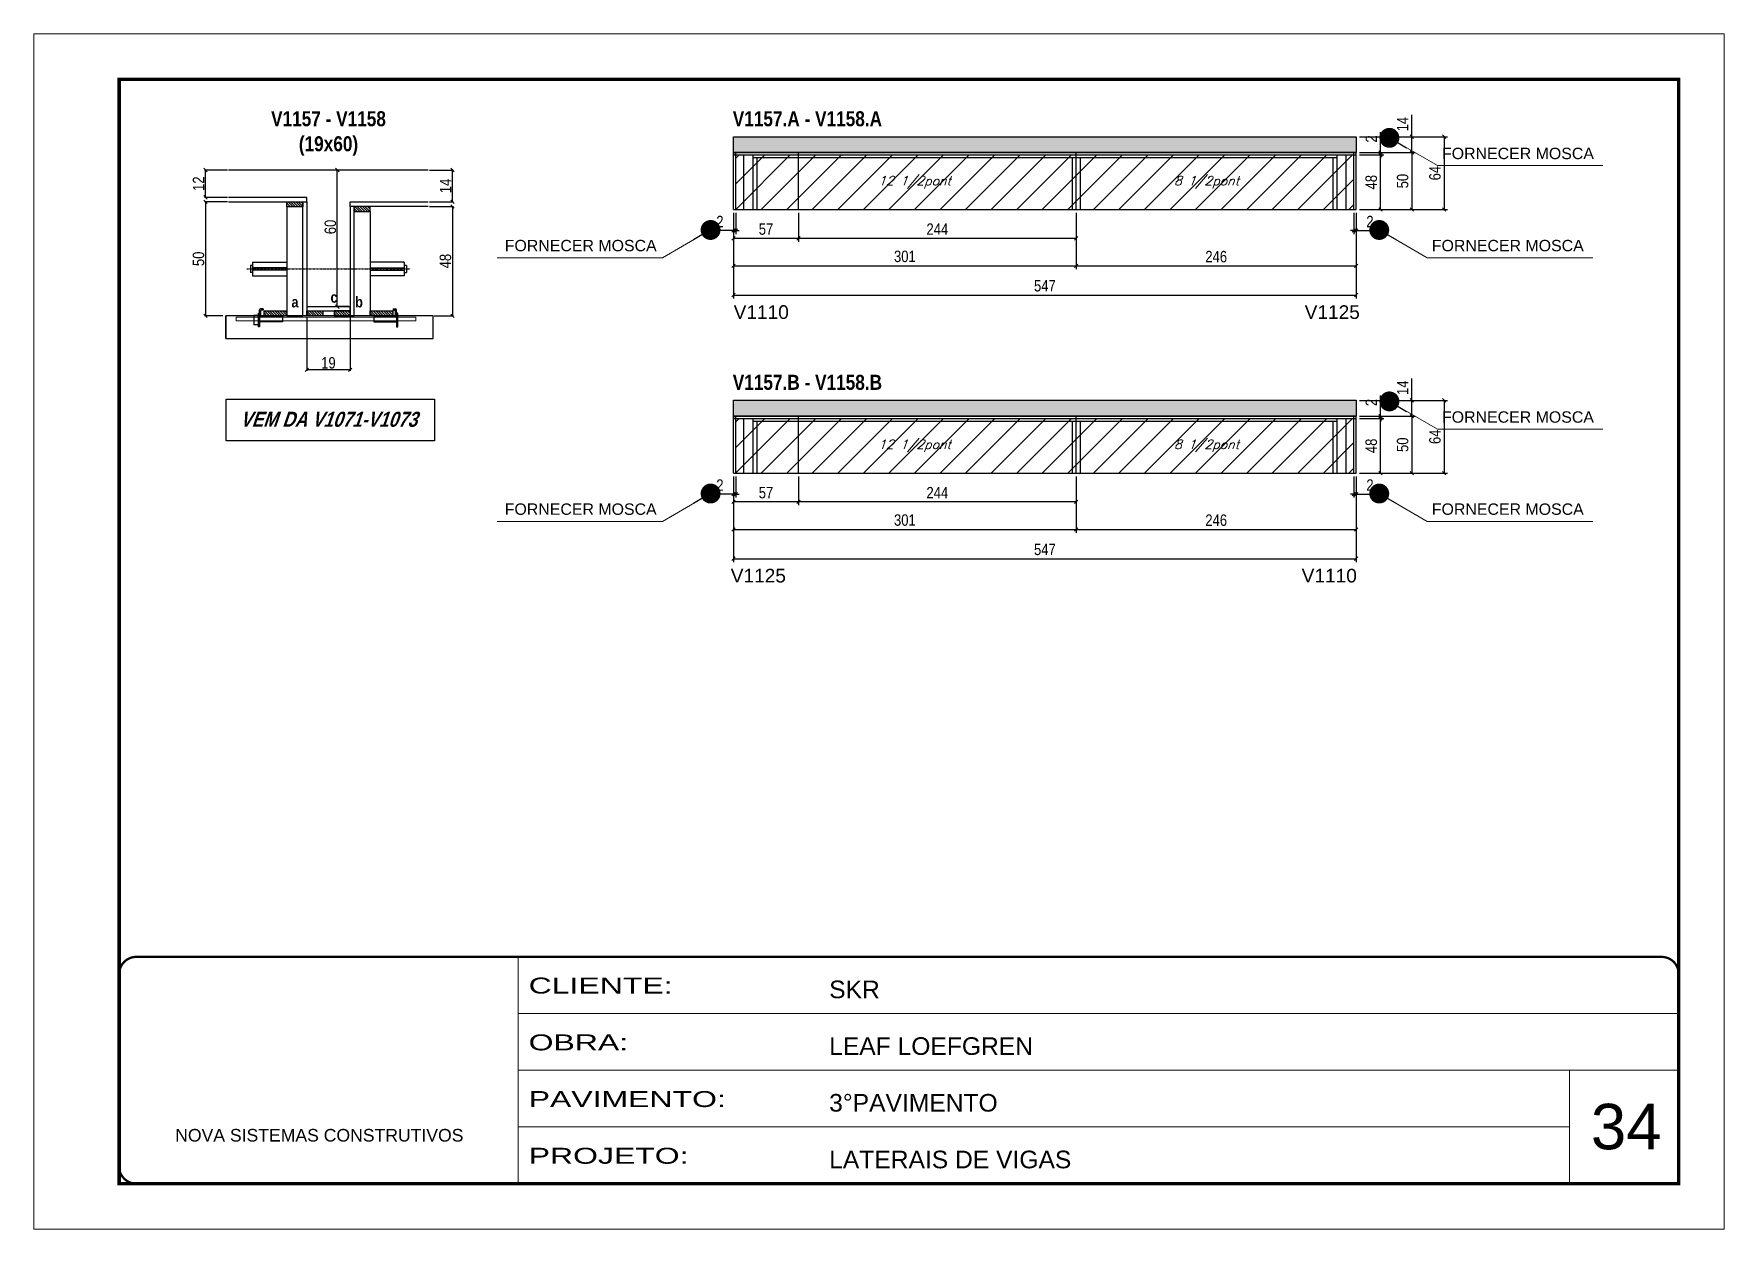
# Model space of a CAD drawing. Extents: x 3309 to 9563, y -2522 to 14608.
# Drawn here: x 4894 to 6379, y 4369 to 5419 of the extents above; entities that cross this region are included whole.
import ezdxf

# ---------------------------------------------------------------- set-up
doc = ezdxf.new("R2010")
doc.units = 0
for name, pattern in [('CONTINUO', [0]), ('DASHED', [0.75, 0.5, -0.25]), ('HIDDEN', [0.375, 0.25, -0.125])]:
    doc.linetypes.add(name, pattern=pattern)
for name, color, linetype in [('5', 5, 'Continuous'), ('barrote', 251, 'Continuous'), ('COTA', 241, 'Continuous'), ('detalhes', 4, 'Continuous'), ('NOMENCLATURA', 7, 'Continuous'), ('Painéis', 200, 'Continuous'), ('presilha', 1, 'Continuous'), ('SARR_2.2x10', 60, 'Continuous'), ('SARR_2.2x7', 40, 'Continuous'), ('SARR_3.5x7', 81, 'Continuous'), ('TENSOR', 3, 'Continuous'), ('texto', 7, 'Continuous')]:
    doc.layers.add(name, color=color, linetype=linetype)
for name, color, linetype, lineweight in [('CARIMBO', 255, 'Continuous', 9), ('CONCRETO', 251, 'Continuous', 25), ('Folhas', 255, 'Continuous', 9), ('Hachura', 251, 'Continuous', 9), ('SARRAFO DE PRESSAO', 251, 'DASHED', 9), ('SCO-___-LAJ', 2, 'Continuous', 0)]:
    doc.layers.add(name, color=color, linetype=linetype, lineweight=lineweight)
doc.styles.add('ARIAL', font='arial.ttf')
doc.styles.add('COTA TECNICA', font='techl___.ttf', dxfattribs={"height": 10})
doc.styles.add('COTA TECNICA 2X', font='techl___.ttf', dxfattribs={"height": 10})
doc.styles.add('Romans', font='romans.shx')
doc.styles.get("Standard").update_dxf_attribs({"font": 'arial.ttf'})
doc.styles.add('TECNICA', font='techb___.ttf', dxfattribs={"height": 10})
doc.styles.add('Tecnologia', font='')
doc.styles.get('Tecnologia').set_extended_font_data('Forgotten Futurist')
doc.dimstyles.new('3x', dxfattribs={"dimtxt": 10, "dimasz": 5, "dimexe": 7, "dimexo": 5, "dimgap": 4, "dimtad": 1, "dimdec": 4, "dimlfac": 0.333333, "dimdsep": 46, "dimtxsty": 'Standard', "dimblk": 'DOT', "dimcen": 0.09, "dimclrd": 1, "dimclre": 1, "dimclrt": 2, "dimadec": 0, "dimazin": 2, "dimtfac": 1, "dimtdec": 4, "dimtmove": 0, "dimatfit": 3, "dimldrblk": 'DOT', "dimfxl": 1, "dimtolj": 1, "dimtzin": 0, "dimlwd": 9, "dimlwe": 9, "dimarcsym": 0})
doc.dimstyles.new('PAINEL', dxfattribs={"dimtxt": 10, "dimasz": 3, "dimexe": 3, "dimexo": 3, "dimgap": 3, "dimtad": 1, "dimdec": 1, "dimzin": 12, "dimdsep": 46, "dimtxsty": 'COTA TECNICA', "dimblk1": 'OBLIQUE', "dimblk2": 'OBLIQUE', "dimsah": 1, "dimcen": 0.9, "dimclrd": 4, "dimclre": 4, "dimclrt": 240, "dimadec": 1, "dimazin": 3, "dimtfac": 1, "dimtdec": 1, "dimtmove": 0, "dimatfit": 3, "dimfxl": 1, "dimtolj": 1, "dimtzin": 12, "dimarcsym": 0})
doc.dimstyles.new('SECAO', dxfattribs={"dimscale": 0.333333, "dimtxt": 5, "dimasz": 9, "dimexe": 3, "dimexo": 3, "dimgap": 3, "dimtad": 1, "dimdec": 1, "dimlfac": 0.5, "dimzin": 12, "dimdsep": 46, "dimtxsty": 'COTA TECNICA 2X', "dimblk1": 'OBLIQUE', "dimblk2": 'OBLIQUE', "dimsah": 1, "dimcen": 0.9, "dimclrd": 4, "dimclre": 4, "dimclrt": 240, "dimadec": 1, "dimazin": 3, "dimtfac": 1, "dimtdec": 1, "dimtmove": 0, "dimatfit": 3, "dimfxl": 1, "dimtolj": 1, "dimtzin": 12, "dimarcsym": 0})
pattern_1 = [(135, (38369.7587, -118340.598), (-1.122532015, -1.122532015), [])]

msp = doc.modelspace()

# ---------------------------------------------------------------- texts
at = {"layer": '5', "linetype": 'Continuous'}
for s, rotation, p in [('V1110', 0.00004, (5509.19, 5168.82)), ('V1125', 0.00004, (6010.83, 5168.82)), ('V1125', 359.99996, (5506.63, 4937.31)), ('V1110', 359.99996, (6008.2, 4937.31))]:
    msp.add_text(s, height=12, rotation=rotation, dxfattribs=at).set_placement(p)
at = {"layer": 'CARIMBO', "style": 'ARIAL'}
for s, height, p in [('FORNECER MOSCA', 10, (6131.46, 5309.17, 0)), ('FORNECER MOSCA', 10, (5308.08, 5228.25, 0)), ('FORNECER MOSCA', 10, (6122.52, 5228.25, 0)), ('FORNECER MOSCA', 10, (6131.46, 5077.66, 0)), ('FORNECER MOSCA', 10, (5308.08, 4996.74, 0)), ('FORNECER MOSCA', 10, (6122.52, 4996.74, 0)), ('34', 40, (6262.23, 4439.4))]:
    msp.add_text(s, height=height, dxfattribs=at).set_placement(p)
at = {"layer": 'detalhes', "style": 'TECNICA'}
for s, p in [('a', (5120.75, 5178.93)), ('c', (5155.04, 5183.04)), ('b', (5176.72, 5178.92))]:
    msp.add_text(s, height=9.6, dxfattribs=at).set_placement(p)
at = {"layer": 'NOMENCLATURA', "style": 'TECNICA'}
for s, p in [('V1157.A - V1158.A', (5508.42, 5338.04)), ('V1157.B - V1158.B', (5508.42, 5106.53))]:
    msp.add_text(s, height=13.2, dxfattribs=at).set_placement(p)
at = {"layer": 'NOMENCLATURA', "insert": (5153.25, 5351.27), "char_height": 13.2, "attachment_point": 2, "style": 'TECNICA'}
msp.add_mtext_dynamic_manual_height_columns('V1157 - V1158\\P(19x60)', width=300.2766, gutter_width=1, heights=[0], dxfattribs=at)
at = {"layer": 'NOMENCLATURA', "insert": (5153.22, 5087.25), "char_height": 13.2, "width": 300.2766, "attachment_point": 2, "style": 'TECNICA'}
msp.add_mtext('{\\Q19;VEM DA V1071-V1073}', dxfattribs=at)
at = {"layer": 'texto', "color": 2, "char_height": 8, "attachment_point": 5, "style": 'Romans'}
for s, insert in [('{\\Q19;\\C256;12 1/2pont}', (5668.13, 5288.86)), ('{\\Q19;\\C256;8 1/2pont}', (5924.63, 5288.86)), ('{\\Q19;\\C256;12 1/2pont}', (5668.13, 5057.34)), ('{\\Q19;\\C256;8 1/2pont}', (5924.63, 5057.34))]:
    msp.add_mtext(s, dxfattribs=dict(at, insert=insert))

# ---------------------------------------------------------------- blocks, each defined once
blk = doc.blocks.new('9999999999')
at = {"color": 30, "linetype": 'CONTINUO'}
for p, q in [((98564.6, 34230.2), (98564.6, 34429.4)), ((98564.6, 34379.6), (99584, 34379.6)), ((98564.6, 34329.8), (99488, 34329.8)), ((99584, 34329.8), (99488, 34329.8)), ((99488, 34329.8), (99488, 34230.2)), ((98564.6, 34280), (99488, 34280))]:
    blk.add_line(p, q, dxfattribs=at)
at = {"color": 30, "linetype": 'CONTINUO', "const_width": 2}
blk.add_lwpolyline([(99584, 34230.2), (99584, 34414.4, 0.414214), (99569, 34429.4), (98229, 34429.4, 0.414214), (98214, 34414.4), (98214, 34245.2, 0.414214), (98229, 34230.2), (99584, 34230.2)], format="xyb", dxfattribs=at)
at = {"layer": 'Folhas'}
blk.add_lwpolyline([(98139, 34190.2), (99624, 34190.2), (99624, 35240.2), (98139, 35240.2)], close=True, dxfattribs=at)
at = {"layer": 'Folhas', "color": 30, "const_width": 3}
blk.add_lwpolyline([(98214, 34230.2), (99584, 34230.2), (99584, 35200.2), (98214, 35200.2)], close=True, dxfattribs=at)
at = {"color": 7, "linetype": 'Continuous', "ltscale": 5, "style": 'ARIAL'}
for s, height, p in [('SKR', 15.48, (98837.7, 34393.1)), ('LEAF LOEFGREN', 15.483, (98837.7, 34343.3)), ('3°PAVIMENTO', 15.483, (98837.7, 34293.5)), ('NOVA SISTEMAS CONSTRUTIVOS', 11.059, (98263.2, 34267.2)), ('LATERAIS DE VIGAS', 15.483, (98837.7, 34243.7))]:
    blk.add_text(s, height=height, dxfattribs=at).set_placement(p)
at = {"layer": 'Folhas', "color": 7, "style": 'Tecnologia', "width": 1.5}
for s, p in [('CLIENTE:', (98573.7, 34397.2)), ('OBRA:', (98573.7, 34347.3)), ('PAVIMENTO:', (98573.7, 34297.5)), ('PROJETO:', (98573.7, 34247.7))]:
    blk.add_text(s, height=14, dxfattribs=at).set_placement(p)
blk = doc.blocks.new('_Oblique')
at = {"color": 0, "linetype": 'ByBlock', "lineweight": -2}
blk.add_line((-0.5, -0.5), (0.5, 0.5), dxfattribs=at)
blk = doc.blocks.new('*D1289')
at = {"layer": 'COTA', "color": 4, "lineweight": -2, "transparency": 16777216}
for p, q in [((5134.2, 5170.6), (5134.2, 5123.1)), ((5172.2, 5170.6), (5172.2, 5123.1)), ((5172.2, 5124.1), (5134.2, 5124.1))]:
    blk.add_line(p, q, dxfattribs=at)
at = {"layer": 'Defpoints', "color": 0, "transparency": 16777216}
for p in [(5134.2, 5171.6), (5172.2, 5171.6), (5134.2, 5124.1)]:
    blk.add_point(p, dxfattribs=at)
at = {"layer": 'COTA', "color": 4, "lineweight": -2, "transparency": 16777216, "xscale": 3, "yscale": 3, "zscale": 3, "rotation": 180}
blk.add_blockref('_Oblique', (5134.2, 5124.1), dxfattribs=at)
at = {"layer": 'COTA', "color": 4, "lineweight": -2, "transparency": 16777216, "xscale": 3, "yscale": 3, "zscale": 3}
blk.add_blockref('_Oblique', (5172.2, 5124.1), dxfattribs=at)
at = {"layer": 'COTA', "color": 240, "transparency": 16777216, "insert": (5153.2, 5130.2), "char_height": 10, "attachment_point": 5, "style": 'COTA TECNICA 2X'}
blk.add_mtext('\\A1;19', dxfattribs=at)
blk = doc.blocks.new('PRESILHA METÁLICA 1')
at = {"layer": 'presilha'}
for p, q in [((0, 13), (6, 13)), ((0, 13), (0, 0)), ((6, 0), (0, 0)), ((6, 15.5), (7.5, 15.5)), ((6, -2.5), (6, 15.5)), ((6, 13), (6, 0)), ((7.5, 10.6), (7.5, 19.9)), ((7.5, 15.5), (7.5, -2.5)), ((37.5, 4.1), (7.5, 4.1)), ((12, 21), (8.6, 21)), ((9, 11.6), (9, 18.9)), ((12, 19.5), (9.6, 19.5)), ((37.5, 11), (9.6, 11)), ((12, 21), (12, 19.5)), ((37.5, 11), (37.5, 4.1)), ((7.5, -2.5), (6, -2.5))]:
    blk.add_line(p, q, dxfattribs=at)
for centre, radius, start, end in [((8.6, 19.9), 1.14, 90, 180), ((9.6, 18.9), 0.57, 90, 180), ((9.6, 11.6), 0.57, 180, 270)]:
    blk.add_arc(centre, radius, start, end, dxfattribs=at)
blk = doc.blocks.new('PRESILHA METÁLICA 2')
at = {"layer": 'presilha'}
for p, q in [((-5.2, 23.5), (-5.2, 22)), ((-5.2, 23.5), (-1.9, 23.5)), ((-0.8, 14.6), (-0.8, 22.4)), ((-30.8, 13.5), (-30.8, 6.6)), ((-30.8, 13.5), (-2.8, 13.5)), ((-30.8, 6.6), (-0.8, 6.6)), ((-5.2, 22), (-2.8, 22)), ((-2.2, 14.1), (-2.2, 21.4)), ((0.8, 18), (-0.8, 18)), ((-0.8, 18), (-0.8, 0)), ((-0.8, 0), (0.8, 0)), ((0.8, 0), (0.8, 18))]:
    blk.add_line(p, q, dxfattribs=at)
for centre, radius, start, end in [((-1.9, 22.4), 1.14, 0, 90), ((-2.8, 21.4), 0.57, 0, 90), ((-2.8, 14.1), 0.57, 270, 0)]:
    blk.add_arc(centre, radius, start, end, dxfattribs=at)
blk = doc.blocks.new('*D1290')
at = {"layer": 'COTA', "color": 4, "lineweight": -2, "transparency": 16777216}
for p, q in [((5064.5, 5271.6), (5044.2, 5271.6)), ((5045.2, 5271.6), (5045.2, 5171.6)), ((5060.4, 5171.6), (5044.2, 5171.6))]:
    blk.add_line(p, q, dxfattribs=at)
at = {"layer": 'Defpoints', "color": 0, "transparency": 16777216}
for p in [(5065.5, 5271.6), (5045.2, 5171.6), (5061.4, 5171.6)]:
    blk.add_point(p, dxfattribs=at)
at = {"layer": 'COTA', "color": 4, "lineweight": -2, "transparency": 16777216, "xscale": 3, "yscale": 3, "zscale": 3}
for p, rotation in [((5045.2, 5271.6), 90), ((5045.2, 5171.6), 270)]:
    blk.add_blockref('_Oblique', p, dxfattribs=dict(at, rotation=rotation))
at = {"layer": 'COTA', "color": 240, "transparency": 16777216, "insert": (5039.1, 5221.6), "char_height": 10, "attachment_point": 5, "rotation": 90, "style": 'COTA TECNICA 2X'}
blk.add_mtext('\\A1;50', dxfattribs=at)
blk = doc.blocks.new('*D1291')
at = {"layer": 'COTA', "color": 4, "lineweight": -2, "transparency": 16777216}
for p, q in [((5241.9, 5267.6), (5263.1, 5267.6)), ((5262.1, 5267.6), (5262.1, 5171.6)), ((5246, 5171.6), (5263.1, 5171.6))]:
    blk.add_line(p, q, dxfattribs=at)
at = {"layer": 'Defpoints', "color": 0, "transparency": 16777216}
for p in [(5240.9, 5267.6), (5245, 5171.6), (5262.1, 5171.6)]:
    blk.add_point(p, dxfattribs=at)
at = {"layer": 'COTA', "color": 4, "lineweight": -2, "transparency": 16777216, "xscale": 3, "yscale": 3, "zscale": 3}
for p, rotation in [((5262.1, 5267.6), 90), ((5262.1, 5171.6), 270)]:
    blk.add_blockref('_Oblique', p, dxfattribs=dict(at, rotation=rotation))
at = {"layer": 'COTA', "color": 240, "transparency": 16777216, "insert": (5256, 5219.6), "char_height": 10, "attachment_point": 5, "rotation": 90, "style": 'COTA TECNICA 2X'}
blk.add_mtext('\\A1;48', dxfattribs=at)
blk = doc.blocks.new('*D1292')
at = {"layer": 'COTA', "color": 4, "lineweight": -2, "transparency": 16777216}
for p, q in [((5171.2, 5299.6), (5160, 5299.6)), ((5161, 5179.6), (5161, 5299.6)), ((5171.2, 5179.6), (5160, 5179.6))]:
    blk.add_line(p, q, dxfattribs=at)
at = {"layer": 'Defpoints', "color": 0, "transparency": 16777216}
for p in [(5161, 5299.6), (5172.2, 5299.6), (5172.2, 5179.6)]:
    blk.add_point(p, dxfattribs=at)
at = {"layer": 'COTA', "color": 4, "lineweight": -2, "transparency": 16777216, "xscale": 3, "yscale": 3, "zscale": 3}
for p, rotation in [((5161, 5299.6), 90), ((5161, 5179.6), 270)]:
    blk.add_blockref('_Oblique', p, dxfattribs=dict(at, rotation=rotation))
at = {"layer": 'COTA', "color": 240, "transparency": 16777216, "insert": (5154.9, 5249.6), "char_height": 10, "attachment_point": 5, "rotation": 90, "style": 'COTA TECNICA 2X'}
blk.add_mtext('\\A1;60', dxfattribs=at)
blk = doc.blocks.new('*D1293')
at = {"layer": 'COTA', "color": 4, "lineweight": -2, "transparency": 16777216}
for p, q in [((5241.9, 5299.6), (5263.1, 5299.6)), ((5262.1, 5271.6), (5262.1, 5299.6)), ((5241.9, 5271.6), (5263.1, 5271.6))]:
    blk.add_line(p, q, dxfattribs=at)
at = {"layer": 'Defpoints', "color": 0, "transparency": 16777216}
for p in [(5240.9, 5299.6), (5262.1, 5299.6), (5240.9, 5271.6)]:
    blk.add_point(p, dxfattribs=at)
at = {"layer": 'COTA', "color": 4, "lineweight": -2, "transparency": 16777216, "xscale": 3, "yscale": 3, "zscale": 3}
for p, rotation in [((5262.1, 5299.6), 90), ((5262.1, 5271.6), 270)]:
    blk.add_blockref('_Oblique', p, dxfattribs=dict(at, rotation=rotation))
at = {"layer": 'COTA', "color": 240, "transparency": 16777216, "insert": (5256.1, 5285.6), "char_height": 10, "attachment_point": 5, "rotation": 90, "style": 'COTA TECNICA 2X'}
blk.add_mtext('\\A1;14', dxfattribs=at)
blk = doc.blocks.new('*D1294')
at = {"layer": 'COTA', "color": 4, "lineweight": -2, "transparency": 16777216}
for p, q in [((5064.5, 5299.6), (5044.2, 5299.6)), ((5045.2, 5275.6), (5045.2, 5299.6)), ((5064.5, 5275.6), (5044.2, 5275.6))]:
    blk.add_line(p, q, dxfattribs=at)
at = {"layer": 'Defpoints', "color": 0, "transparency": 16777216}
for p in [(5045.2, 5299.6), (5065.5, 5299.6), (5065.5, 5275.6)]:
    blk.add_point(p, dxfattribs=at)
at = {"layer": 'COTA', "color": 4, "lineweight": -2, "transparency": 16777216, "xscale": 3, "yscale": 3, "zscale": 3}
for p, rotation in [((5045.2, 5299.6), 90), ((5045.2, 5275.6), 270)]:
    blk.add_blockref('_Oblique', p, dxfattribs=dict(at, rotation=rotation))
at = {"layer": 'COTA', "color": 240, "transparency": 16777216, "insert": (5039.1, 5287.6), "char_height": 10, "attachment_point": 5, "rotation": 90, "style": 'COTA TECNICA 2X'}
blk.add_mtext('\\A1;12', dxfattribs=at)
blk = doc.blocks.new('*D1295')
at = {"layer": 'COTA', "color": 4, "linetype": 'ByBlock', "lineweight": -2, "transparency": 16777216}
for p, q in [((5810.1, 5261.9), (5810.1, 5212.4)), ((6056.1, 5261.9), (6056.1, 5212.4)), ((5810.1, 5215.4), (6056.1, 5215.4))]:
    blk.add_line(p, q, dxfattribs=at)
at = {"layer": 'Defpoints', "color": 0, "linetype": 'ByBlock', "transparency": 16777216}
for p in [(5810.1, 5264.9), (6056.1, 5264.9), (6056.1, 5215.4)]:
    blk.add_point(p, dxfattribs=at)
at = {"layer": 'COTA', "color": 4, "linetype": 'ByBlock', "lineweight": -2, "transparency": 16777216, "xscale": 3, "yscale": 3, "zscale": 3, "rotation": 180}
blk.add_blockref('_Oblique', (5810.1, 5215.4), dxfattribs=at)
at = {"layer": 'COTA', "color": 4, "linetype": 'ByBlock', "lineweight": -2, "transparency": 16777216, "xscale": 3, "yscale": 3, "zscale": 3}
blk.add_blockref('_Oblique', (6056.1, 5215.4), dxfattribs=at)
at = {"layer": 'COTA', "color": 240, "linetype": 'ByBlock', "transparency": 16777216, "insert": (5933.1, 5223.5), "char_height": 10, "attachment_point": 5, "style": 'COTA TECNICA'}
blk.add_mtext('\\A1;246', dxfattribs=at)
blk = doc.blocks.new('*D1300')
at = {"layer": 'COTA', "color": 4, "linetype": 'ByBlock', "lineweight": -2, "transparency": 16777216}
for p, q in [((5509.1, 5261.9), (5509.1, 5186.8)), ((6056.1, 5261.9), (6056.1, 5186.8)), ((5509.1, 5189.8), (6056.1, 5189.8))]:
    blk.add_line(p, q, dxfattribs=at)
at = {"layer": 'Defpoints', "color": 0, "linetype": 'ByBlock', "transparency": 16777216}
for p in [(5509.1, 5264.9), (6056.1, 5264.9), (6056.1, 5189.8)]:
    blk.add_point(p, dxfattribs=at)
at = {"layer": 'COTA', "color": 4, "linetype": 'ByBlock', "lineweight": -2, "transparency": 16777216, "xscale": 3, "yscale": 3, "zscale": 3, "rotation": 180}
blk.add_blockref('_Oblique', (5509.1, 5189.8), dxfattribs=at)
at = {"layer": 'COTA', "color": 4, "linetype": 'ByBlock', "lineweight": -2, "transparency": 16777216, "xscale": 3, "yscale": 3, "zscale": 3}
blk.add_blockref('_Oblique', (6056.1, 5189.8), dxfattribs=at)
at = {"layer": 'COTA', "color": 240, "linetype": 'ByBlock', "transparency": 16777216, "insert": (5782.6, 5197.9), "char_height": 10, "attachment_point": 5, "style": 'COTA TECNICA'}
blk.add_mtext('\\A1;547', dxfattribs=at)
blk = doc.blocks.new('*D1296')
at = {"layer": 'COTA', "color": 4, "lineweight": -2, "transparency": 16777216}
for p, q in [((5566.1, 5261.9), (5566.1, 5236.6)), ((5810.1, 5261.9), (5810.1, 5236.6)), ((5810.1, 5239.6), (5566.1, 5239.6))]:
    blk.add_line(p, q, dxfattribs=at)
at = {"layer": 'Defpoints', "color": 0, "transparency": 16777216}
for p in [(5566.1, 5264.9, 0), (5810.1, 5264.9, 0), (5566.1, 5239.6)]:
    blk.add_point(p, dxfattribs=at)
at = {"layer": 'COTA', "color": 4, "lineweight": -2, "transparency": 16777216, "xscale": 3, "yscale": 3, "zscale": 3, "rotation": 180}
blk.add_blockref('_Oblique', (5566.1, 5239.6), dxfattribs=at)
at = {"layer": 'COTA', "color": 4, "lineweight": -2, "transparency": 16777216, "xscale": 3, "yscale": 3, "zscale": 3}
blk.add_blockref('_Oblique', (5810.1, 5239.6), dxfattribs=at)
at = {"layer": 'COTA', "color": 240, "transparency": 16777216, "insert": (5688.1, 5247.7), "char_height": 10, "attachment_point": 5, "style": 'COTA TECNICA'}
blk.add_mtext('\\A1;244', dxfattribs=at)
blk = doc.blocks.new('*D1301')
at = {"layer": 'COTA', "color": 4, "lineweight": -2, "transparency": 16777216}
for p, q in [((5509.1, 5261.9), (5509.1, 5236.6)), ((5566.1, 5261.9), (5566.1, 5236.6)), ((5566.1, 5239.6), (5509.1, 5239.6))]:
    blk.add_line(p, q, dxfattribs=at)
at = {"layer": 'Defpoints', "color": 0, "transparency": 16777216}
for p in [(5509.1, 5264.9, 0), (5566.1, 5264.9, 0), (5509.1, 5239.6)]:
    blk.add_point(p, dxfattribs=at)
at = {"layer": 'COTA', "color": 4, "lineweight": -2, "transparency": 16777216, "xscale": 3, "yscale": 3, "zscale": 3, "rotation": 180}
blk.add_blockref('_Oblique', (5509.1, 5239.6), dxfattribs=at)
at = {"layer": 'COTA', "color": 4, "lineweight": -2, "transparency": 16777216, "xscale": 3, "yscale": 3, "zscale": 3}
blk.add_blockref('_Oblique', (5566.1, 5239.6), dxfattribs=at)
at = {"layer": 'COTA', "color": 240, "transparency": 16777216, "insert": (5537.6, 5247.7), "char_height": 10, "attachment_point": 5, "style": 'COTA TECNICA'}
blk.add_mtext('\\A1;57', dxfattribs=at)
blk = doc.blocks.new('*D1302')
at = {"layer": 'COTA', "color": 4, "lineweight": -2, "transparency": 16777216}
for p, q in [((5509.1, 5261.9), (5509.1, 5212.4)), ((5810.1, 5261.9), (5810.1, 5212.4)), ((5509.1, 5215.4), (5810.1, 5215.4))]:
    blk.add_line(p, q, dxfattribs=at)
at = {"layer": 'Defpoints', "color": 0, "transparency": 16777216}
for p in [(5509.1, 5264.9), (5810.1, 5264.9), (5810.1, 5215.4)]:
    blk.add_point(p, dxfattribs=at)
at = {"layer": 'COTA', "color": 4, "lineweight": -2, "transparency": 16777216, "xscale": 3, "yscale": 3, "zscale": 3, "rotation": 180}
blk.add_blockref('_Oblique', (5509.1, 5215.4), dxfattribs=at)
at = {"layer": 'COTA', "color": 4, "lineweight": -2, "transparency": 16777216, "xscale": 3, "yscale": 3, "zscale": 3}
blk.add_blockref('_Oblique', (5810.1, 5215.4), dxfattribs=at)
at = {"layer": 'COTA', "color": 240, "transparency": 16777216, "insert": (5659.6, 5223.7), "char_height": 10, "attachment_point": 5, "style": 'COTA TECNICA'}
blk.add_mtext('\\A1;301', dxfattribs=at)
blk = doc.blocks.new('_Dot')
at = {"color": 0, "linetype": 'ByBlock', "lineweight": -2}
blk.add_line((-0.5, 0), (-1, 0), dxfattribs=at)
at = {"color": 0, "linetype": 'ByBlock', "const_width": 0.5}
blk.add_lwpolyline([(-0.25, 0, 1), (0.25, 0, 1)], format="xyb", close=True, dxfattribs=at)
blk = doc.blocks.new('*D1297')
at = {"layer": 'COTA', "color": 4, "lineweight": -2, "transparency": 16777216}
for p, q in [((6059.1, 5314.9), (6108, 5314.9)), ((6105, 5314.9), (6105, 5264.9)), ((6059.1, 5264.9), (6108, 5264.9))]:
    blk.add_line(p, q, dxfattribs=at)
at = {"layer": 'Defpoints', "color": 0, "transparency": 16777216}
for p in [(6056.1, 5314.9, 0), (6056.1, 5264.9, 0), (6105, 5264.9)]:
    blk.add_point(p, dxfattribs=at)
at = {"layer": 'COTA', "color": 4, "lineweight": -2, "transparency": 16777216, "xscale": 3, "yscale": 3, "zscale": 3}
for p, rotation in [((6105, 5314.9), 90), ((6105, 5264.9), 270)]:
    blk.add_blockref('_Oblique', p, dxfattribs=dict(at, rotation=rotation))
at = {"layer": 'COTA', "color": 240, "transparency": 16777216, "insert": (6096.9, 5289.9), "char_height": 10, "attachment_point": 5, "rotation": 90, "style": 'COTA TECNICA'}
blk.add_mtext('\\A1;50', dxfattribs=at)
blk = doc.blocks.new('*D1298')
at = {"layer": 'COTA', "color": 4, "lineweight": -2, "transparency": 16777216}
for p, q in [((6105, 5328.9), (6105, 5348)), ((6059.1, 5328.9), (6108, 5328.9)), ((6105, 5314.9), (6105, 5328.9)), ((6059.1, 5314.9), (6108, 5314.9))]:
    blk.add_line(p, q, dxfattribs=at)
at = {"layer": 'Defpoints', "color": 0, "transparency": 16777216}
for p in [(6056.1, 5328.9, 0), (6105, 5328.9), (6056.1, 5314.9, 0)]:
    blk.add_point(p, dxfattribs=at)
at = {"layer": 'COTA', "color": 4, "lineweight": -2, "transparency": 16777216, "xscale": 3, "yscale": 3, "zscale": 3}
for p, rotation in [((6105, 5328.9), 90), ((6105, 5314.9), 270)]:
    blk.add_blockref('_Oblique', p, dxfattribs=dict(at, rotation=rotation))
at = {"layer": 'COTA', "color": 240, "transparency": 16777216, "insert": (6096.9, 5339.9), "char_height": 10, "attachment_point": 5, "rotation": 90, "style": 'COTA TECNICA'}
blk.add_mtext('\\A1;14', dxfattribs=at)
blk = doc.blocks.new('*D1299')
at = {"layer": 'COTA', "color": 4, "lineweight": -2, "transparency": 16777216}
for p, q in [((6059.1, 5328.9), (6136.4, 5328.9)), ((6133.4, 5328.9), (6133.4, 5264.9)), ((6059.1, 5264.9), (6136.4, 5264.9))]:
    blk.add_line(p, q, dxfattribs=at)
at = {"layer": 'Defpoints', "color": 0, "transparency": 16777216}
for p in [(6056.1, 5328.9, 0), (6056.1, 5264.9, 0), (6133.4, 5264.9)]:
    blk.add_point(p, dxfattribs=at)
at = {"layer": 'COTA', "color": 4, "lineweight": -2, "transparency": 16777216, "xscale": 3, "yscale": 3, "zscale": 3}
for p, rotation in [((6133.4, 5328.9), 90), ((6133.4, 5264.9), 270)]:
    blk.add_blockref('_Oblique', p, dxfattribs=dict(at, rotation=rotation))
at = {"layer": 'COTA', "color": 240, "transparency": 16777216, "insert": (6125.3, 5296.9), "char_height": 10, "attachment_point": 5, "rotation": 90, "style": 'COTA TECNICA'}
blk.add_mtext('\\A1;64', dxfattribs=at)
blk = doc.blocks.new('*D1303')
at = {"layer": 'COTA', "color": 4, "lineweight": -2, "transparency": 16777216}
for p, q in [((6054.1, 5261.9), (6054.1, 5243.4)), ((6056.1, 5261.9), (6056.1, 5243.4)), ((6054.1, 5246.4), (6051.1, 5246.4)), ((6054.1, 5246.4), (6056.1, 5246.4)), ((6056.1, 5246.4), (6074.2, 5246.4))]:
    blk.add_line(p, q, dxfattribs=at)
at = {"layer": 'Defpoints', "color": 0, "transparency": 16777216}
for p in [(6054.1, 5264.9), (6056.1, 5264.9), (6056.1, 5246.4)]:
    blk.add_point(p, dxfattribs=at)
at = {"layer": 'COTA', "color": 4, "lineweight": -2, "transparency": 16777216, "xscale": 3, "yscale": 3, "zscale": 3}
blk.add_blockref('_Oblique', (6054.1, 5246.4), dxfattribs=at)
at = {"layer": 'COTA', "color": 4, "lineweight": -2, "transparency": 16777216, "xscale": 3, "yscale": 3, "zscale": 3, "rotation": 180}
blk.add_blockref('_Oblique', (6056.1, 5246.4), dxfattribs=at)
at = {"layer": 'COTA', "color": 240, "transparency": 16777216, "insert": (6068.2, 5254.4), "char_height": 10, "attachment_point": 5, "style": 'COTA TECNICA'}
blk.add_mtext('\\A1;2', dxfattribs=at)
blk = doc.blocks.new('*D1304')
at = {"layer": 'COTA', "color": 4, "lineweight": -2, "transparency": 16777216}
for p, q in [((6059.1, 5312.9), (6080.4, 5312.9)), ((6077.4, 5264.9), (6077.4, 5312.9)), ((6059.1, 5264.9), (6080.4, 5264.9))]:
    blk.add_line(p, q, dxfattribs=at)
at = {"layer": 'Defpoints', "color": 0, "transparency": 16777216}
for p in [(6056.1, 5312.9), (6077.4, 5312.9), (6056.1, 5264.9)]:
    blk.add_point(p, dxfattribs=at)
at = {"layer": 'COTA', "color": 4, "lineweight": -2, "transparency": 16777216, "xscale": 3, "yscale": 3, "zscale": 3}
for p, rotation in [((6077.4, 5312.9), 90), ((6077.4, 5264.9), 270)]:
    blk.add_blockref('_Oblique', p, dxfattribs=dict(at, rotation=rotation))
at = {"layer": 'COTA', "color": 240, "transparency": 16777216, "insert": (6069.3, 5288.9), "char_height": 10, "attachment_point": 5, "rotation": 90, "style": 'COTA TECNICA'}
blk.add_mtext('\\A1;48', dxfattribs=at)
blk = doc.blocks.new('*D1305')
at = {"layer": 'COTA', "color": 4, "lineweight": -2, "transparency": 16777216}
for p, q in [((6077.4, 5314.9), (6077.4, 5333)), ((6059.1, 5314.9), (6080.4, 5314.9)), ((6059.1, 5312.9), (6080.4, 5312.9)), ((6077.4, 5312.9), (6077.4, 5314.9)), ((6077.4, 5312.9), (6077.4, 5309.9))]:
    blk.add_line(p, q, dxfattribs=at)
at = {"layer": 'Defpoints', "color": 0, "transparency": 16777216}
for p in [(6056.1, 5314.9), (6056.1, 5312.9), (6077.4, 5314.9)]:
    blk.add_point(p, dxfattribs=at)
at = {"layer": 'COTA', "color": 4, "lineweight": -2, "transparency": 16777216, "xscale": 3, "yscale": 3, "zscale": 3}
for p, rotation in [((6077.4, 5314.9), 270), ((6077.4, 5312.9), 90)]:
    blk.add_blockref('_Oblique', p, dxfattribs=dict(at, rotation=rotation))
at = {"layer": 'COTA', "color": 240, "transparency": 16777216, "insert": (6069.4, 5326.9), "char_height": 10, "attachment_point": 5, "rotation": 90, "style": 'COTA TECNICA'}
blk.add_mtext('\\A1;2', dxfattribs=at)
blk = doc.blocks.new('*D1306')
at = {"layer": 'COTA', "color": 4, "lineweight": -2, "transparency": 16777216}
for p, q in [((5509.1, 5261.9), (5509.1, 5243.4)), ((5511.1, 5261.9), (5511.1, 5243.4)), ((5509.1, 5246.4), (5491, 5246.4)), ((5511.1, 5246.4), (5509.1, 5246.4)), ((5511.1, 5246.4), (5514.1, 5246.4))]:
    blk.add_line(p, q, dxfattribs=at)
at = {"layer": 'Defpoints', "color": 0, "transparency": 16777216}
for p in [(5509.1, 5264.9), (5511.1, 5264.9), (5509.1, 5246.4)]:
    blk.add_point(p, dxfattribs=at)
at = {"layer": 'COTA', "color": 4, "lineweight": -2, "transparency": 16777216, "xscale": 3, "yscale": 3, "zscale": 3}
blk.add_blockref('_Oblique', (5509.1, 5246.4), dxfattribs=at)
at = {"layer": 'COTA', "color": 4, "lineweight": -2, "transparency": 16777216, "xscale": 3, "yscale": 3, "zscale": 3, "rotation": 180}
blk.add_blockref('_Oblique', (5511.1, 5246.4), dxfattribs=at)
at = {"layer": 'COTA', "color": 240, "transparency": 16777216, "insert": (5497.1, 5254.4), "char_height": 10, "attachment_point": 5, "style": 'COTA TECNICA'}
blk.add_mtext('\\A1;2', dxfattribs=at)
blk = doc.blocks.new('*D1308')
at = {"layer": 'COTA', "color": 4, "linetype": 'ByBlock', "lineweight": -2, "transparency": 16777216}
for p, q in [((5810.1, 5030.3), (5810.1, 4980.9)), ((6056.1, 5030.3), (6056.1, 4980.9)), ((5810.1, 4983.9), (6056.1, 4983.9))]:
    blk.add_line(p, q, dxfattribs=at)
at = {"layer": 'Defpoints', "color": 0, "linetype": 'ByBlock', "transparency": 16777216}
for p in [(5810.1, 5033.3), (6056.1, 5033.3), (6056.1, 4983.9)]:
    blk.add_point(p, dxfattribs=at)
at = {"layer": 'COTA', "color": 4, "linetype": 'ByBlock', "lineweight": -2, "transparency": 16777216, "xscale": 3, "yscale": 3, "zscale": 3, "rotation": 180}
blk.add_blockref('_Oblique', (5810.1, 4983.9), dxfattribs=at)
at = {"layer": 'COTA', "color": 4, "linetype": 'ByBlock', "lineweight": -2, "transparency": 16777216, "xscale": 3, "yscale": 3, "zscale": 3}
blk.add_blockref('_Oblique', (6056.1, 4983.9), dxfattribs=at)
at = {"layer": 'COTA', "color": 240, "linetype": 'ByBlock', "transparency": 16777216, "insert": (5933.1, 4992), "char_height": 10, "attachment_point": 5, "style": 'COTA TECNICA'}
blk.add_mtext('\\A1;246', dxfattribs=at)
blk = doc.blocks.new('*D1316')
at = {"layer": 'COTA', "color": 4, "linetype": 'ByBlock', "lineweight": -2, "transparency": 16777216}
for p, q in [((5509.1, 5030.3), (5509.1, 4955.2)), ((6056.1, 5030.3), (6056.1, 4955.2)), ((5509.1, 4958.2), (6056.1, 4958.2))]:
    blk.add_line(p, q, dxfattribs=at)
at = {"layer": 'Defpoints', "color": 0, "linetype": 'ByBlock', "transparency": 16777216}
for p in [(5509.1, 5033.3), (6056.1, 5033.3), (6056.1, 4958.2)]:
    blk.add_point(p, dxfattribs=at)
at = {"layer": 'COTA', "color": 4, "linetype": 'ByBlock', "lineweight": -2, "transparency": 16777216, "xscale": 3, "yscale": 3, "zscale": 3, "rotation": 180}
blk.add_blockref('_Oblique', (5509.1, 4958.2), dxfattribs=at)
at = {"layer": 'COTA', "color": 4, "linetype": 'ByBlock', "lineweight": -2, "transparency": 16777216, "xscale": 3, "yscale": 3, "zscale": 3}
blk.add_blockref('_Oblique', (6056.1, 4958.2), dxfattribs=at)
at = {"layer": 'COTA', "color": 240, "linetype": 'ByBlock', "transparency": 16777216, "insert": (5782.6, 4966.3), "char_height": 10, "attachment_point": 5, "style": 'COTA TECNICA'}
blk.add_mtext('\\A1;547', dxfattribs=at)
blk = doc.blocks.new('*D1309')
at = {"layer": 'COTA', "color": 4, "lineweight": -2, "transparency": 16777216}
for p, q in [((5566.1, 5030.3), (5566.1, 5005.1)), ((5810.1, 5030.3), (5810.1, 5005.1)), ((5810.1, 5008.1), (5566.1, 5008.1))]:
    blk.add_line(p, q, dxfattribs=at)
at = {"layer": 'Defpoints', "color": 0, "transparency": 16777216}
for p in [(5566.1, 5033.3, 0), (5810.1, 5033.3, 0), (5566.1, 5008.1)]:
    blk.add_point(p, dxfattribs=at)
at = {"layer": 'COTA', "color": 4, "lineweight": -2, "transparency": 16777216, "xscale": 3, "yscale": 3, "zscale": 3, "rotation": 180}
blk.add_blockref('_Oblique', (5566.1, 5008.1), dxfattribs=at)
at = {"layer": 'COTA', "color": 4, "lineweight": -2, "transparency": 16777216, "xscale": 3, "yscale": 3, "zscale": 3}
blk.add_blockref('_Oblique', (5810.1, 5008.1), dxfattribs=at)
at = {"layer": 'COTA', "color": 240, "transparency": 16777216, "insert": (5688.1, 5016.2), "char_height": 10, "attachment_point": 5, "style": 'COTA TECNICA'}
blk.add_mtext('\\A1;244', dxfattribs=at)
blk = doc.blocks.new('*D1317')
at = {"layer": 'COTA', "color": 4, "lineweight": -2, "transparency": 16777216}
for p, q in [((5509.1, 5030.3), (5509.1, 5005.1)), ((5566.1, 5030.3), (5566.1, 5005.1)), ((5566.1, 5008.1), (5509.1, 5008.1))]:
    blk.add_line(p, q, dxfattribs=at)
at = {"layer": 'Defpoints', "color": 0, "transparency": 16777216}
for p in [(5509.1, 5033.3, 0), (5566.1, 5033.3, 0), (5509.1, 5008.1)]:
    blk.add_point(p, dxfattribs=at)
at = {"layer": 'COTA', "color": 4, "lineweight": -2, "transparency": 16777216, "xscale": 3, "yscale": 3, "zscale": 3, "rotation": 180}
blk.add_blockref('_Oblique', (5509.1, 5008.1), dxfattribs=at)
at = {"layer": 'COTA', "color": 4, "lineweight": -2, "transparency": 16777216, "xscale": 3, "yscale": 3, "zscale": 3}
blk.add_blockref('_Oblique', (5566.1, 5008.1), dxfattribs=at)
at = {"layer": 'COTA', "color": 240, "transparency": 16777216, "insert": (5537.6, 5016.2), "char_height": 10, "attachment_point": 5, "style": 'COTA TECNICA'}
blk.add_mtext('\\A1;57', dxfattribs=at)
blk = doc.blocks.new('*D1318')
at = {"layer": 'COTA', "color": 4, "lineweight": -2, "transparency": 16777216}
for p, q in [((5509.1, 5030.3), (5509.1, 4980.9)), ((5810.1, 5030.3), (5810.1, 4980.9)), ((5509.1, 4983.9), (5810.1, 4983.9))]:
    blk.add_line(p, q, dxfattribs=at)
at = {"layer": 'Defpoints', "color": 0, "transparency": 16777216}
for p in [(5509.1, 5033.3), (5810.1, 5033.3), (5810.1, 4983.9)]:
    blk.add_point(p, dxfattribs=at)
at = {"layer": 'COTA', "color": 4, "lineweight": -2, "transparency": 16777216, "xscale": 3, "yscale": 3, "zscale": 3, "rotation": 180}
blk.add_blockref('_Oblique', (5509.1, 4983.9), dxfattribs=at)
at = {"layer": 'COTA', "color": 4, "lineweight": -2, "transparency": 16777216, "xscale": 3, "yscale": 3, "zscale": 3}
blk.add_blockref('_Oblique', (5810.1, 4983.9), dxfattribs=at)
at = {"layer": 'COTA', "color": 240, "transparency": 16777216, "insert": (5659.6, 4992.1), "char_height": 10, "attachment_point": 5, "style": 'COTA TECNICA'}
blk.add_mtext('\\A1;301', dxfattribs=at)
blk = doc.blocks.new('*D1310')
at = {"layer": 'COTA', "color": 4, "lineweight": -2, "transparency": 16777216}
for p, q in [((6059.1, 5083.3), (6108, 5083.3)), ((6105, 5083.3), (6105, 5033.3)), ((6059.1, 5033.3), (6108, 5033.3))]:
    blk.add_line(p, q, dxfattribs=at)
at = {"layer": 'Defpoints', "color": 0, "transparency": 16777216}
for p in [(6056.1, 5083.3, 0), (6056.1, 5033.3, 0), (6105, 5033.3)]:
    blk.add_point(p, dxfattribs=at)
at = {"layer": 'COTA', "color": 4, "lineweight": -2, "transparency": 16777216, "xscale": 3, "yscale": 3, "zscale": 3}
for p, rotation in [((6105, 5083.3), 90), ((6105, 5033.3), 270)]:
    blk.add_blockref('_Oblique', p, dxfattribs=dict(at, rotation=rotation))
at = {"layer": 'COTA', "color": 240, "transparency": 16777216, "insert": (6096.9, 5058.3), "char_height": 10, "attachment_point": 5, "rotation": 90, "style": 'COTA TECNICA'}
blk.add_mtext('\\A1;50', dxfattribs=at)
blk = doc.blocks.new('*D1311')
at = {"layer": 'COTA', "color": 4, "lineweight": -2, "transparency": 16777216}
for p, q in [((6105, 5097.3), (6105, 5116.5)), ((6059.1, 5097.3), (6108, 5097.3)), ((6105, 5083.3), (6105, 5097.3)), ((6059.1, 5083.3), (6108, 5083.3))]:
    blk.add_line(p, q, dxfattribs=at)
at = {"layer": 'Defpoints', "color": 0, "transparency": 16777216}
for p in [(6056.1, 5097.3, 0), (6105, 5097.3), (6056.1, 5083.3, 0)]:
    blk.add_point(p, dxfattribs=at)
at = {"layer": 'COTA', "color": 4, "lineweight": -2, "transparency": 16777216, "xscale": 3, "yscale": 3, "zscale": 3}
for p, rotation in [((6105, 5097.3), 90), ((6105, 5083.3), 270)]:
    blk.add_blockref('_Oblique', p, dxfattribs=dict(at, rotation=rotation))
at = {"layer": 'COTA', "color": 240, "transparency": 16777216, "insert": (6096.9, 5108.4), "char_height": 10, "attachment_point": 5, "rotation": 90, "style": 'COTA TECNICA'}
blk.add_mtext('\\A1;14', dxfattribs=at)
blk = doc.blocks.new('*D1312')
at = {"layer": 'COTA', "color": 4, "lineweight": -2, "transparency": 16777216}
for p, q in [((6059.1, 5097.3), (6136.4, 5097.3)), ((6133.4, 5097.3), (6133.4, 5033.3)), ((6059.1, 5033.3), (6136.4, 5033.3))]:
    blk.add_line(p, q, dxfattribs=at)
at = {"layer": 'Defpoints', "color": 0, "transparency": 16777216}
for p in [(6056.1, 5097.3, 0), (6056.1, 5033.3, 0), (6133.4, 5033.3)]:
    blk.add_point(p, dxfattribs=at)
at = {"layer": 'COTA', "color": 4, "lineweight": -2, "transparency": 16777216, "xscale": 3, "yscale": 3, "zscale": 3}
for p, rotation in [((6133.4, 5097.3), 90), ((6133.4, 5033.3), 270)]:
    blk.add_blockref('_Oblique', p, dxfattribs=dict(at, rotation=rotation))
at = {"layer": 'COTA', "color": 240, "transparency": 16777216, "insert": (6125.3, 5065.3), "char_height": 10, "attachment_point": 5, "rotation": 90, "style": 'COTA TECNICA'}
blk.add_mtext('\\A1;64', dxfattribs=at)
blk = doc.blocks.new('*D1313')
at = {"layer": 'COTA', "color": 4, "lineweight": -2, "transparency": 16777216}
for p, q in [((6054.1, 5030.3), (6054.1, 5011.9)), ((6056.1, 5030.3), (6056.1, 5011.9)), ((6054.1, 5014.9), (6051.1, 5014.9)), ((6054.1, 5014.9), (6056.1, 5014.9)), ((6056.1, 5014.9), (6074.2, 5014.9))]:
    blk.add_line(p, q, dxfattribs=at)
at = {"layer": 'Defpoints', "color": 0, "transparency": 16777216}
for p in [(6054.1, 5033.3), (6056.1, 5033.3), (6056.1, 5014.9)]:
    blk.add_point(p, dxfattribs=at)
at = {"layer": 'COTA', "color": 4, "lineweight": -2, "transparency": 16777216, "xscale": 3, "yscale": 3, "zscale": 3}
blk.add_blockref('_Oblique', (6054.1, 5014.9), dxfattribs=at)
at = {"layer": 'COTA', "color": 4, "lineweight": -2, "transparency": 16777216, "xscale": 3, "yscale": 3, "zscale": 3, "rotation": 180}
blk.add_blockref('_Oblique', (6056.1, 5014.9), dxfattribs=at)
at = {"layer": 'COTA', "color": 240, "transparency": 16777216, "insert": (6068.2, 5022.9), "char_height": 10, "attachment_point": 5, "style": 'COTA TECNICA'}
blk.add_mtext('\\A1;2', dxfattribs=at)
blk = doc.blocks.new('*D1314')
at = {"layer": 'COTA', "color": 4, "lineweight": -2, "transparency": 16777216}
for p, q in [((6059.1, 5081.3), (6080.4, 5081.3)), ((6077.4, 5033.3), (6077.4, 5081.3)), ((6059.1, 5033.3), (6080.4, 5033.3))]:
    blk.add_line(p, q, dxfattribs=at)
at = {"layer": 'Defpoints', "color": 0, "transparency": 16777216}
for p in [(6056.1, 5081.3), (6077.4, 5081.3), (6056.1, 5033.3)]:
    blk.add_point(p, dxfattribs=at)
at = {"layer": 'COTA', "color": 4, "lineweight": -2, "transparency": 16777216, "xscale": 3, "yscale": 3, "zscale": 3}
for p, rotation in [((6077.4, 5081.3), 90), ((6077.4, 5033.3), 270)]:
    blk.add_blockref('_Oblique', p, dxfattribs=dict(at, rotation=rotation))
at = {"layer": 'COTA', "color": 240, "transparency": 16777216, "insert": (6069.3, 5057.3), "char_height": 10, "attachment_point": 5, "rotation": 90, "style": 'COTA TECNICA'}
blk.add_mtext('\\A1;48', dxfattribs=at)
blk = doc.blocks.new('*D1315')
at = {"layer": 'COTA', "color": 4, "lineweight": -2, "transparency": 16777216}
for p, q in [((6077.4, 5083.3), (6077.4, 5101.5)), ((6059.1, 5083.3), (6080.4, 5083.3)), ((6059.1, 5081.3), (6080.4, 5081.3)), ((6077.4, 5081.3), (6077.4, 5083.3)), ((6077.4, 5081.3), (6077.4, 5078.3))]:
    blk.add_line(p, q, dxfattribs=at)
at = {"layer": 'Defpoints', "color": 0, "transparency": 16777216}
for p in [(6056.1, 5083.3), (6056.1, 5081.3), (6077.4, 5083.3)]:
    blk.add_point(p, dxfattribs=at)
at = {"layer": 'COTA', "color": 4, "lineweight": -2, "transparency": 16777216, "xscale": 3, "yscale": 3, "zscale": 3}
for p, rotation in [((6077.4, 5083.3), 270), ((6077.4, 5081.3), 90)]:
    blk.add_blockref('_Oblique', p, dxfattribs=dict(at, rotation=rotation))
at = {"layer": 'COTA', "color": 240, "transparency": 16777216, "insert": (6069.4, 5095.4), "char_height": 10, "attachment_point": 5, "rotation": 90, "style": 'COTA TECNICA'}
blk.add_mtext('\\A1;2', dxfattribs=at)
blk = doc.blocks.new('*D1307')
at = {"layer": 'COTA', "color": 4, "lineweight": -2, "transparency": 16777216}
for p, q in [((5509.1, 5030.3), (5509.1, 5011.9)), ((5511.1, 5030.3), (5511.1, 5011.9)), ((5509.1, 5014.9), (5491, 5014.9)), ((5511.1, 5014.9), (5509.1, 5014.9)), ((5511.1, 5014.9), (5514.1, 5014.9))]:
    blk.add_line(p, q, dxfattribs=at)
at = {"layer": 'Defpoints', "color": 0, "transparency": 16777216}
for p in [(5509.1, 5033.3), (5511.1, 5033.3), (5509.1, 5014.9)]:
    blk.add_point(p, dxfattribs=at)
at = {"layer": 'COTA', "color": 4, "lineweight": -2, "transparency": 16777216, "xscale": 3, "yscale": 3, "zscale": 3}
blk.add_blockref('_Oblique', (5509.1, 5014.9), dxfattribs=at)
at = {"layer": 'COTA', "color": 4, "lineweight": -2, "transparency": 16777216, "xscale": 3, "yscale": 3, "zscale": 3, "rotation": 180}
blk.add_blockref('_Oblique', (5511.1, 5014.9), dxfattribs=at)
at = {"layer": 'COTA', "color": 240, "transparency": 16777216, "insert": (5497.1, 5022.9), "char_height": 10, "attachment_point": 5, "style": 'COTA TECNICA'}
blk.add_mtext('\\A1;2', dxfattribs=at)

# ---------------------------------------------------------------- dimensions: what is measured, and where the dimension line sits
at = {"layer": 'COTA'}
for base, p1, p2, angle, dimstyle, picture, middle in [((6105.01, 5328.86, 0), (6056.13, 5314.86), (6056.13, 5328.86), 90, 'PAINEL', '*D1298', (6096.94, 5339.91, 0)), ((6077.4, 5314.86), (6056.13, 5312.86), (6056.13, 5314.86), 90, 'PAINEL', '*D1305', (6069.4, 5326.91)), ((6133.38, 5264.86, 0), (6056.13, 5328.86), (6056.13, 5264.86), 90, 'PAINEL', '*D1299', (6125.27, 5296.86, 0)), ((6105.01, 5264.86, 0), (6056.13, 5314.86), (6056.13, 5264.86), 90, 'PAINEL', '*D1297', (6096.9, 5289.86, 0)), ((6077.4, 5312.86), (6056.13, 5264.86), (6056.13, 5312.86), 90, 'PAINEL', '*D1304', (6069.3, 5288.86)), ((5045.17, 5299.57), (5065.52, 5275.57), (5065.52, 5299.57), 90, 'SECAO', '*D1294', (5039.11, 5287.57)), ((5262.14, 5299.57), (5240.92, 5271.57), (5240.92, 5299.57), 90, 'SECAO', '*D1293', (5256.07, 5285.57)), ((5045.17, 5171.57, 0), (5065.52, 5271.57), (5061.41, 5171.57, 0), 90, 'SECAO', '*D1290', (5039.06, 5221.57, 0)), ((5262.14, 5171.57, 0), (5240.92, 5267.57), (5245.03, 5171.57, 0), 90, 'SECAO', '*D1291', (5256.04, 5219.57, 0)), ((5509.13, 5246.42), (5511.13, 5264.86), (5509.13, 5264.86), 180, 'PAINEL', '*D1306', (5497.08, 5254.42)), ((5509.13, 5239.6, 0), (5566.13, 5264.86), (5509.13, 5264.86), 180, 'PAINEL', '*D1301', (5537.63, 5247.71, 0)), ((5566.13, 5239.6, 0), (5810.13, 5264.86), (5566.13, 5264.86), 180, 'PAINEL', '*D1296', (5688.13, 5247.67, 0)), ((6105.01, 5097.34, 0), (6056.13, 5083.34), (6056.13, 5097.34), 90, 'PAINEL', '*D1311', (6096.94, 5108.4, 0)), ((6077.4, 5083.34), (6056.13, 5081.34), (6056.13, 5083.34), 90, 'PAINEL', '*D1315', (6069.4, 5095.4)), ((6133.38, 5033.34, 0), (6056.13, 5097.34), (6056.13, 5033.34), 90, 'PAINEL', '*D1312', (6125.27, 5065.34, 0)), ((6105.01, 5033.34, 0), (6056.13, 5083.34), (6056.13, 5033.34), 90, 'PAINEL', '*D1310', (6096.9, 5058.34, 0)), ((6077.4, 5081.34), (6056.13, 5033.34), (6056.13, 5081.34), 90, 'PAINEL', '*D1314', (6069.3, 5057.34)), ((5509.13, 5014.91), (5511.13, 5033.34), (5509.13, 5033.34), 180, 'PAINEL', '*D1307', (5497.08, 5022.91)), ((5509.13, 5008.09, 0), (5566.13, 5033.34), (5509.13, 5033.34), 180, 'PAINEL', '*D1317', (5537.63, 5016.2, 0)), ((5566.13, 5008.09, 0), (5810.13, 5033.34), (5566.13, 5033.34), 180, 'PAINEL', '*D1309', (5688.13, 5016.16, 0))]:
    dim = msp.add_linear_dim(base=base, p1=p1, p2=p2, angle=angle, dimstyle=dimstyle, dxfattribs=at)
    dim.commit()
    dim.dimension.update_dxf_attribs({"geometry": picture, "text_midpoint": middle})
for base, p1, p2, angle, picture, middle in [((5161.04, 5299.57), (5172.22, 5179.57), (5172.22, 5299.57), 90, '*D1292', (5161.04, 5249.57)), ((5134.22, 5124.1), (5172.22, 5171.57), (5134.22, 5171.57), 180, '*D1289', (5153.22, 5124.1))]:
    dim = msp.add_linear_dim(base=base, p1=p1, p2=p2, angle=angle, dimstyle='SECAO', dxfattribs=at)
    dim.commit()
    dim.dimension.update_dxf_attribs({"geometry": picture, "text_midpoint": middle, "dimtype": 160})
at = {"layer": 'COTA', "linetype": 'ByBlock'}
for base, p1, p2, picture, middle in [((6056.13, 5189.75), (5509.13, 5264.86), (6056.13, 5264.86), '*D1300', (5782.63, 5197.86)), ((6056.13, 4958.24), (5509.13, 5033.34), (6056.13, 5033.34), '*D1316', (5782.63, 4966.35))]:
    dim = msp.add_linear_dim(base=base, p1=p1, p2=p2, dimstyle='PAINEL', dxfattribs=at)
    dim.commit()
    dim.dimension.update_dxf_attribs({"geometry": picture, "text_midpoint": middle})
at = {"layer": 'COTA'}
for base, p1, p2, picture, middle in [((5810.13, 5215.43), (5509.13, 5264.86), (5810.13, 5264.86), '*D1302', (5659.63, 5223.65)), ((6056.13, 5246.42), (6054.13, 5264.86), (6056.13, 5264.86), '*D1303', (6068.19, 5254.42)), ((5810.13, 4983.92), (5509.13, 5033.34), (5810.13, 5033.34), '*D1318', (5659.63, 4992.14)), ((6056.13, 5014.91), (6054.13, 5033.34), (6056.13, 5033.34), '*D1313', (6068.19, 5022.91))]:
    dim = msp.add_linear_dim(base=base, p1=p1, p2=p2, dimstyle='PAINEL', dxfattribs=at)
    dim.commit()
    dim.dimension.update_dxf_attribs({"geometry": picture, "text_midpoint": middle})
at = {"layer": 'COTA', "linetype": 'ByBlock'}
for base, p1, p2, picture, middle in [((6056.13, 5215.43), (5810.13, 5264.86), (6056.13, 5264.86), '*D1295', (5933.13, 5223.53)), ((6056.13, 4983.92), (5810.13, 5033.34), (6056.13, 5033.34), '*D1308', (5933.13, 4992.02))]:
    dim = msp.add_linear_dim(base=base, p1=p1, p2=p2, dimstyle='PAINEL', override={"dimtmove": 1}, dxfattribs=at)
    dim.commit()
    dim.dimension.update_dxf_attribs({"geometry": picture, "text_midpoint": middle})

# ---------------------------------------------------------------- hatches: boundary and pattern name
at = {"layer": 'COTA'}
h = msp.add_hatch(dxfattribs=at)
h.set_pattern_fill('AR-CONC', color=256, scale=0.03)
h.set_pattern_definition([(50, (1801.8036, 167.6587), (5.46554, -0.4781726), [0.5715, -6.2865]), (355, (1801.8036, 167.659), (-1.0573026, 5.7317054), [0.4572, -5.0292175]), (100.451445, (1802.259, 167.619), (4.4082374, 5.2535326), [0.4857003, -5.3427073]), (46.1842, (1801.8036, 169.183), (8.132371, -1.26127), [0.85725, -9.42975]), (96.63556, (1802.481, 169.078), (7.122124, 7.422784), [0.728551, -8.014068]), (351.18415, (1801.804, 169.183), (7.122124, 7.422784), [0.685799, -7.543792]), (21, (1802.5656, 168.8017), (4.5484317, -3.067956), [0.5715, -6.2865]), (326, (1802.5656, 168.802), (1.854061, 5.525639), [0.4572, -5.0292]), (71.451445, (1802.9446, 168.546), (6.4024926, 2.457683), [0.4857003, -5.342698]), (37.5, (1801.8036, 167.6587), (0.0926581, 2.53665117), [0, -4.96824, 0, -5.1054, 0, -5.04825]), (7.5, (1801.8036, 167.6587), (2.0045899, 3.0054172), [0, -2.91084, 0, -4.85394, 0, -1.92405]), (327.5, (1800.1043, 167.6587), (4.06771786, -0.1718623), [0, -1.905, 0, -5.9436, 0, -7.8867]), (317.5, (1799.3423, 167.6587), (4.4438754, 0.7627947), [0, -2.4765, 0, -3.94716, 0, -5.6007])])
h.paths.add_polyline_path([(5509.13, 5328.86), (5509.13, 5314.86), (6056.13, 5314.86), (6056.13, 5328.86)])
h = msp.add_hatch(dxfattribs=at)
h.set_pattern_fill('AR-CONC', color=256, scale=0.03)
h.set_pattern_definition([(50, (1801.8036, -63.8534), (5.46554, -0.4781726), [0.5715, -6.2865]), (355, (1801.8036, -63.8534), (-1.0573026, 5.7317054), [0.4572, -5.0292175]), (100.451445, (1802.259, -63.893), (4.4082374, 5.2535326), [0.4857003, -5.3427073]), (46.1842, (1801.8036, -62.3294), (8.132371, -1.26127), [0.85725, -9.42975]), (96.63556, (1802.481, -62.4345), (7.122124, 7.422784), [0.728551, -8.014068]), (351.18415, (1801.804, -62.329), (7.122124, 7.422784), [0.685799, -7.543792]), (21, (1802.5656, -62.7104), (4.5484317, -3.067956), [0.5715, -6.2865]), (326, (1802.5656, -62.7104), (1.854061, 5.525639), [0.4572, -5.0292]), (71.451445, (1802.9446, -62.966), (6.4024926, 2.457683), [0.4857003, -5.342698]), (37.5, (1801.8036, -63.8534), (0.0926581, 2.53665117), [0, -4.96824, 0, -5.1054, 0, -5.04825]), (7.5, (1801.8036, -63.8534), (2.0045899, 3.0054172), [0, -2.91084, 0, -4.85394, 0, -1.92405]), (327.5, (1800.1043, -63.8534), (4.06771786, -0.1718623), [0, -1.905, 0, -5.9436, 0, -7.8867]), (317.5, (1799.3423, -63.8534), (4.4438754, 0.7627947), [0, -2.4765, 0, -3.94716, 0, -5.6007])])
h.paths.add_polyline_path([(5509.13, 5097.34), (5509.13, 5083.34), (6056.13, 5083.34), (6056.13, 5097.34)])
at = {"layer": 'Hachura', "linetype": 'ByBlock'}
h = msp.add_hatch(dxfattribs=at)
h.set_pattern_fill('ANSI31', color=256, scale=5)
h.set_pattern_definition([(45, (-1585, -12.553), (-11.22532, 11.22532), [])])
h.paths.add_polyline_path([(5566.13, 5312.86), (5511.13, 5312.86), (5511.13, 5264.86), (5566.13, 5264.86)])
h.paths.add_polyline_path([(5566.13, 5312.86), (5566.13, 5264.86), (5810.13, 5264.86), (5810.13, 5312.86)])
h.paths.add_polyline_path([(6054.13, 5264.86), (6054.13, 5312.86), (5810.13, 5312.86), (5810.13, 5264.86)])
h = msp.add_hatch(dxfattribs=at)
h.set_pattern_fill('ANSI31', color=256, scale=5)
h.set_pattern_definition([(45, (-1585, -244.065), (-11.22532, 11.22532), [])])
h.paths.add_polyline_path([(5566.13, 5081.34), (5511.13, 5081.34), (5511.13, 5033.34), (5566.13, 5033.34)])
h.paths.add_polyline_path([(5566.13, 5081.34), (5566.13, 5033.34), (5810.13, 5033.34), (5810.13, 5081.34)])
h.paths.add_polyline_path([(6054.13, 5033.34), (6054.13, 5081.34), (5810.13, 5081.34), (5810.13, 5033.34)])
at = {"layer": 'SARR_2.2x10'}
h = msp.add_hatch(dxfattribs=at)
h.set_pattern_fill('ANSI31', color=256, scale=0.5, angle=90)
h.set_pattern_definition([(135, (38290.1587, -118340.598), (-1.122532015, -1.122532015), [])])
h.paths.add_polyline_path([(5096.62, 5175.97), (5096.62, 5171.57), (5116.62, 5171.57), (5116.62, 5175.97)])
h = msp.add_hatch(dxfattribs=at)
h.set_pattern_fill('ANSI31', color=256, scale=0.5, angle=90)
h.set_pattern_definition([(135, (38383.3587, -118340.598), (-1.122532015, -1.122532015), [])])
h.paths.add_polyline_path([(5189.82, 5175.97), (5189.82, 5171.57), (5209.82, 5171.57), (5209.82, 5175.97)])
at = {"layer": 'SARR_2.2x7'}
h = msp.add_hatch(dxfattribs=at)
h.set_pattern_fill('ANSI31', color=256, scale=0.5, angle=90)
h.set_pattern_definition([(135, (38304.1587, -118244.998), (-1.122532015, -1.122532015), [])])
h.paths.add_polyline_path([(5130.62, 5271.57), (5130.62, 5267.17), (5116.62, 5267.17), (5116.62, 5271.57)])
h = msp.add_hatch(dxfattribs=at)
h.set_pattern_fill('ANSI31', color=256, scale=0.5, angle=90)
h.set_pattern_definition([(135, (38284.1587, -118248.998), (-1.122532015, -1.122532015), [])])
h.paths.add_polyline_path([(5175.82, 5267.57), (5175.82, 5263.17), (5189.82, 5263.17), (5189.82, 5267.57)])
h = msp.add_hatch(dxfattribs=at)
h.set_pattern_fill('ANSI31', color=256, scale=0.5, angle=90)
h.set_pattern_definition(pattern_1)
h.paths.add_polyline_path([(5148.22, 5171.57), (5148.22, 5175.97), (5134.22, 5175.97), (5134.22, 5171.57)])
h = msp.add_hatch(dxfattribs=at)
h.set_pattern_fill('ANSI31', color=256, scale=0.5, angle=90)
h.set_pattern_definition(pattern_1)
h.paths.add_polyline_path([(5158.22, 5175.97), (5158.22, 5171.57), (5172.22, 5171.57), (5172.22, 5175.97)])

# ---------------------------------------------------------------- linework, layer by layer
at = {"ltscale": 3}
for p, q in [((5084.62, 5215.74), (5084.62, 5209.74)), ((5086.62, 5215.74), (5084.62, 5215.74)), ((5086.62, 5218.74), (5086.62, 5206.74)), ((5086.62, 5218.74), (5116.62, 5218.74)), ((5116.62, 5213.74), (5086.62, 5213.74)), ((5219.82, 5218.74), (5189.82, 5218.74)), ((5189.82, 5213.74), (5219.82, 5213.74)), ((5219.82, 5218.74), (5219.82, 5206.74)), ((5221.82, 5215.74), (5219.82, 5215.74)), ((5221.82, 5215.74), (5221.82, 5209.74)), ((5086.62, 5209.74), (5084.62, 5209.74)), ((5116.62, 5211.74), (5086.62, 5211.74)), ((5086.62, 5206.74), (5116.62, 5206.74)), ((5189.82, 5211.74), (5219.82, 5211.74)), ((5219.82, 5206.74), (5189.82, 5206.74)), ((5219.82, 5209.74), (5221.82, 5209.74))]:
    msp.add_line(p, q, dxfattribs=at)
at = {"layer": 'barrote'}
msp.add_lwpolyline([(5063.16, 5151.57), (5245.08, 5151.57), (5245.08, 5171.57), (5063.16, 5171.57)], close=True, dxfattribs=at)
at = {"layer": 'CONCRETO', "linetype": 'Continuous'}
msp.add_line((5240.92, 5299.57), (5065.52, 5299.57), dxfattribs=at)
at = {"layer": 'COTA'}
for p, q in [((5509.13, 5314.86), (5509.13, 5328.86)), ((5509.13, 5328.86), (6056.13, 5328.86)), ((6056.13, 5328.86), (6056.13, 5314.86)), ((5509.13, 5083.34), (5509.13, 5097.34)), ((5509.13, 5097.34), (6056.13, 5097.34)), ((6056.13, 5097.34), (6056.13, 5083.34))]:
    msp.add_line(p, q, dxfattribs=at)
at = {"layer": 'detalhes', "color": 250}
msp.add_line((5063.16, 5151.57), (5063.16, 5171.57), dxfattribs=at)
at = {"layer": 'NOMENCLATURA', "elevation": 0}
msp.add_lwpolyline([(5063.49, 5098.21), (5246.51, 5098.21), (5246.51, 5061.75), (5063.49, 5061.75)], close=True, dxfattribs=at)
at = {"layer": 'Painéis', "linetype": 'ByBlock'}
for p, q in [((5509.13, 5314.86), (6056.13, 5314.86)), ((5509.13, 5264.86), (5509.13, 5314.86)), ((5511.13, 5264.86), (5511.13, 5314.86)), ((5566.13, 5264.86), (5566.13, 5314.86)), ((5810.13, 5264.86), (5810.13, 5314.86)), ((6054.13, 5264.86), (6054.13, 5314.86)), ((6056.13, 5264.86), (6056.13, 5314.86)), ((5509.13, 5264.86), (6056.13, 5264.86)), ((5509.13, 5083.34), (6056.13, 5083.34)), ((5509.13, 5033.34), (5509.13, 5083.34)), ((5511.13, 5033.34), (5511.13, 5083.34)), ((5566.13, 5033.34), (5566.13, 5083.34)), ((5810.13, 5033.34), (5810.13, 5083.34)), ((6054.13, 5033.34), (6054.13, 5083.34)), ((6056.13, 5033.34), (6056.13, 5083.34)), ((5509.13, 5033.34), (6056.13, 5033.34))]:
    msp.add_line(p, q, dxfattribs=at)
at = {"layer": 'Painéis', "linetype": 'ByBlock', "elevation": 0}
for points in [[(5509.13, 5312.86), (6056.13, 5312.86), (6056.13, 5314.86), (5509.13, 5314.86)], [(5509.13, 5081.34), (6056.13, 5081.34), (6056.13, 5083.34), (5509.13, 5083.34)]]:
    msp.add_lwpolyline(points, close=True, dxfattribs=at)
at = {"layer": 'Painéis', "linetype": 'Continuous', "elevation": 0}
for points in [[(5065.52, 5271.57), (5134.22, 5271.57), (5134.22, 5275.57), (5065.52, 5275.57)], [(5240.92, 5267.57), (5172.22, 5267.57), (5172.22, 5271.57), (5240.92, 5271.57)]]:
    msp.add_lwpolyline(points, dxfattribs=at)
at = {"layer": 'Painéis', "linetype": 'Continuous'}
for points in [[(5130.62, 5171.57), (5130.62, 5271.57), (5134.22, 5271.57), (5134.22, 5171.57)], [(5175.82, 5171.57), (5175.82, 5267.57), (5172.22, 5267.57), (5172.22, 5171.57)], [(5172.22, 5179.57), (5134.22, 5179.57), (5134.22, 5175.97), (5172.22, 5175.97)]]:
    msp.add_lwpolyline(points, close=True, dxfattribs=at)
at = {"layer": 'SARR_2.2x10'}
for points in [[(5096.62, 5175.97), (5116.62, 5175.97), (5116.62, 5171.57), (5096.62, 5171.57)], [(5189.82, 5175.97), (5209.82, 5175.97), (5209.82, 5171.57), (5189.82, 5171.57)]]:
    msp.add_lwpolyline(points, close=True, dxfattribs=at)
at = {"layer": 'SARR_2.2x7', "linetype": 'Continuous'}
for p, q in [((5518.13, 5264.86), (5518.13, 5312.86)), ((5526.13, 5310.66), (5810.13, 5310.66)), ((5810.13, 5310.66), (6039.13, 5310.66)), ((6047.13, 5264.86), (6047.13, 5312.86)), ((5518.13, 5033.34), (5518.13, 5081.34)), ((5526.13, 5079.14), (5810.13, 5079.14)), ((5810.13, 5079.14), (6039.13, 5079.14)), ((6047.13, 5033.34), (6047.13, 5081.34))]:
    msp.add_line(p, q, dxfattribs=at)
at = {"layer": 'SARR_2.2x7', "elevation": 0}
for points in [[(5116.62, 5271.57), (5130.62, 5271.57), (5130.62, 5267.17), (5116.62, 5267.17)], [(5189.82, 5267.57), (5175.82, 5267.57), (5175.82, 5263.17), (5189.82, 5263.17)]]:
    msp.add_lwpolyline(points, close=True, dxfattribs=at)
at = {"layer": 'SARR_2.2x7'}
for points in [[(5134.22, 5175.97), (5148.22, 5175.97), (5148.22, 5171.57), (5134.22, 5171.57)], [(5172.22, 5175.97), (5158.22, 5175.97), (5158.22, 5171.57), (5172.22, 5171.57)]]:
    msp.add_lwpolyline(points, close=True, dxfattribs=at)
at = {"layer": 'SARR_3.5x7'}
for p, q in [((5526.13, 5312.86), (5526.13, 5264.86)), ((5529.63, 5310.66), (5529.63, 5264.86)), ((5806.63, 5310.66), (5806.63, 5264.86)), ((5813.63, 5310.66), (5813.63, 5264.86)), ((6035.63, 5310.66), (6035.63, 5264.86)), ((6039.13, 5312.86), (6039.13, 5264.86)), ((5526.13, 5081.34), (5526.13, 5033.34)), ((5529.63, 5079.14), (5529.63, 5033.34)), ((5806.63, 5079.14), (5806.63, 5033.34)), ((5813.63, 5079.14), (5813.63, 5033.34)), ((6035.63, 5079.14), (6035.63, 5033.34)), ((6039.13, 5081.34), (6039.13, 5033.34))]:
    msp.add_line(p, q, dxfattribs=at)
for points in [[(5130.62, 5267.17), (5116.62, 5267.17), (5116.62, 5171.57), (5130.62, 5171.57)], [(5175.82, 5263.17), (5189.82, 5263.17), (5189.82, 5171.57), (5175.82, 5171.57)]]:
    msp.add_lwpolyline(points, close=True, dxfattribs=at)
at = {"layer": 'SCO-___-LAJ', "color": 1}
msp.add_lwpolyline([(5072.17, 5170.24), (5230, 5170.24), (5230, 5167.04), (5072.17, 5167.04)], close=True, dxfattribs=at)
at = {"layer": 'TENSOR', "linetype": 'HIDDEN', "ltscale": 0.5}
msp.add_line((5081.62, 5212.74), (5225.12, 5212.74), dxfattribs=at)

# ---------------------------------------------------------------- block references
at = {"layer": 'presilha', "xscale": 0.6666666666666666, "yscale": 0.6666666666666666, "zscale": 0.6666666666666666}
for name, p in [('PRESILHA METÁLICA 1', (5087.75, 5163.6)), ('PRESILHA METÁLICA 2', (5213.5, 5161.94))]:
    msp.add_blockref(name, p, dxfattribs=at)
at = {"layer": 'SARRAFO DE PRESSAO', "color": 6, "linetype": 'ByBlock'}
msp.add_blockref('9999999999', (-93244.61, -29820.95), dxfattribs=at)

msp.set_redraw_order([(e.dxf.handle, doc.entitydb.next_handle()) for e in msp.query("TEXT MTEXT ATTDEF DIMENSION ARC_DIMENSION")])  # texts and dimensions are drawn at this point

# ---------------------------------------------------------------- leaders
at = {"layer": 'Hachura'}
for points in [[(6085.27, 5327.88, 0), (6127.39, 5303.45, 0), (6272.83, 5303.45, 0)], [(5488.93, 5246.96, 0), (5446.82, 5222.53, 0), (5301.37, 5222.53, 0)], [(6076.33, 5246.96, 0), (6118.45, 5222.53, 0), (6263.89, 5222.53, 0)], [(6085.27, 5096.37, 0), (6127.39, 5071.94, 0), (6272.83, 5071.94, 0)], [(5488.93, 5015.44, 0), (5446.82, 4991.02, 0), (5301.37, 4991.02, 0)], [(6076.33, 5015.44, 0), (6118.45, 4991.02, 0), (6263.89, 4991.02, 0)]]:
    msp.add_leader(points, dimstyle='3x', override={"dimasz": 17.5, "dimgap": 4, "dimtad": 0}, dxfattribs=at)

doc.saveas('drawing.dxf')
